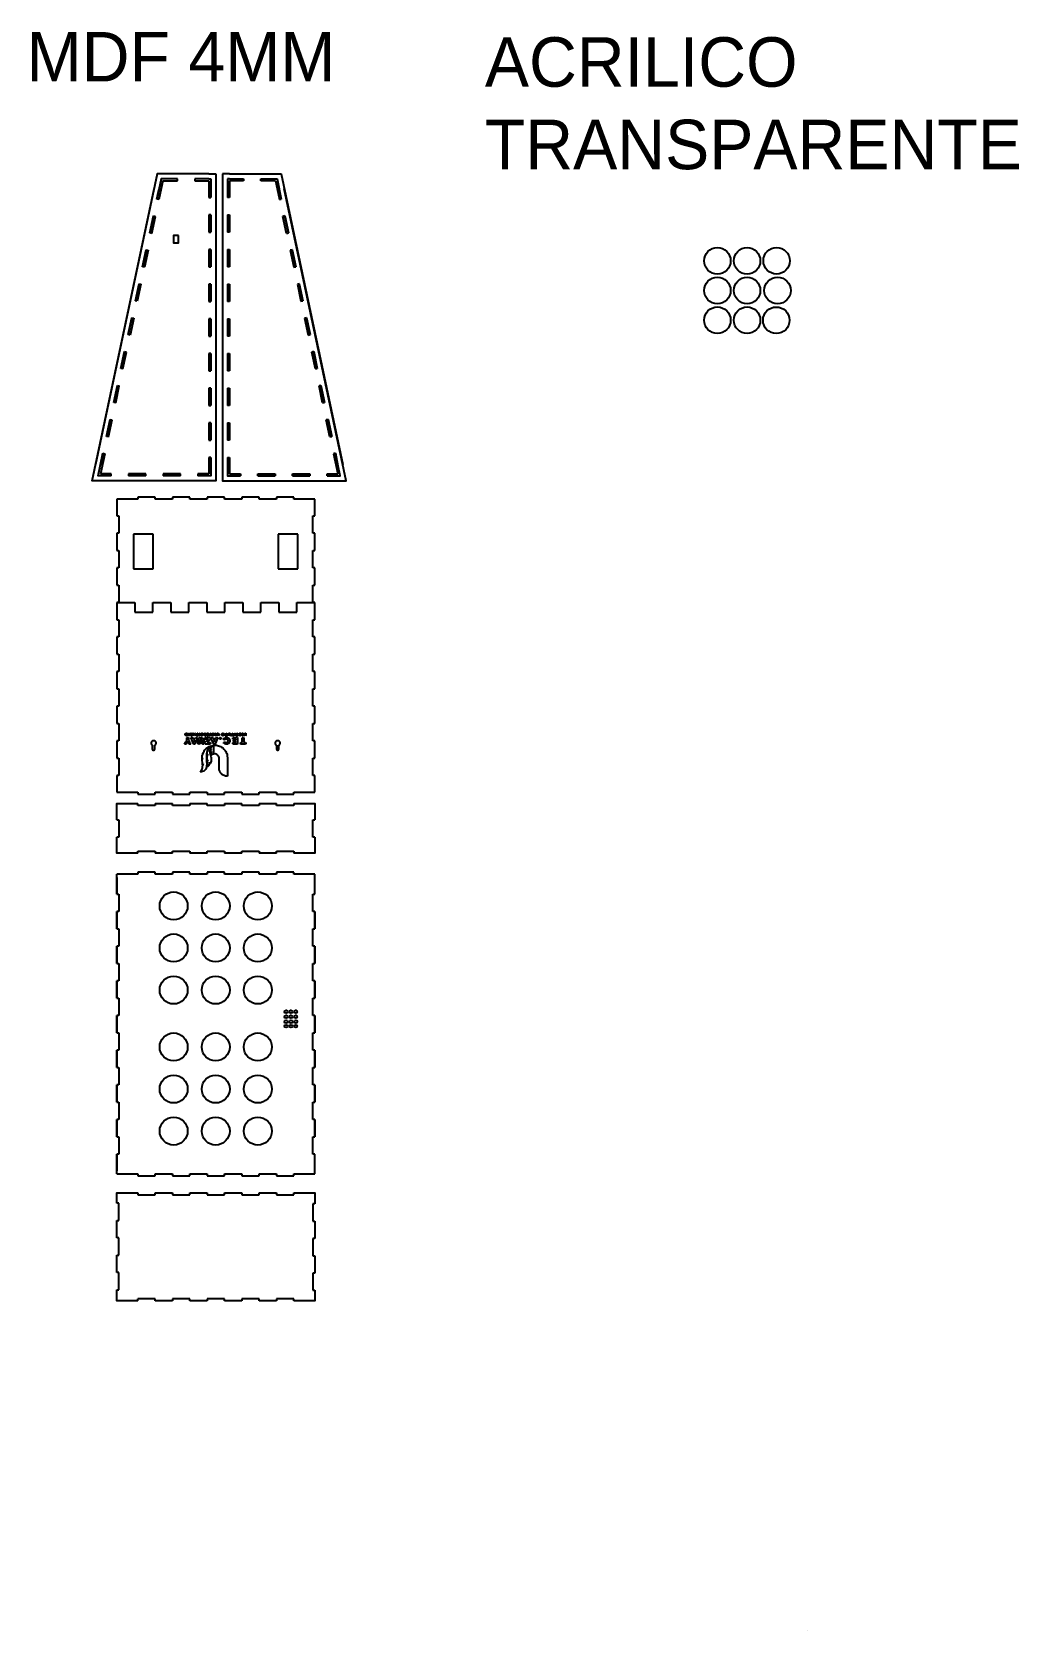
# Model space of a CAD drawing. Extents: x 457 to 2451, y -198 to 3030.
import ezdxf

# ---------------------------------------------------------------- set-up
doc = ezdxf.new("R2010")
doc.units = 0
doc.layers.get('0').update_dxf_attribs({"linetype": 'CONTINUOUS'})
for name, color, linetype in [('CIRCULO_CORTE_EN_ACRILICO_', 7, 'CONTINUOUS'), ('LAYER_1', 7, 'CONTINUOUS'), ('TABLERO_CORTE_EN_MDF_4MM_0', 7, 'CONTINUOUS'), ('TABLERO_CORTE_EN_MDF_4MM_V', 7, 'CONTINUOUS')]:
    doc.layers.add(name, color=color, linetype=linetype)

# ---------------------------------------------------------------- blocks, each defined once
blk = doc.blocks.new('*U53')
blk.add_text('MDF 4MM', height=100).set_placement((446.3, 2930.1))
blk = doc.blocks.new('*U55')
at = {"color": 152}
for s, p in [('ACRILICO', (1372.2, 2919.5)), ('TRANSPARENTE', (1372.2, 2752.9))]:
    blk.add_text(s, height=100, dxfattribs=at).set_placement(p)

msp = doc.modelspace()

# ---------------------------------------------------------------- linework, layer by layer
for p, q in [((721.7, 2729.3), (713.7, 2691.8)), ((721.7, 2729.3), (751, 2729.3)), ((721.7, 2729.3), (751, 2729.3)), ((751, 2729.3), (751, 2733.3)), ((786, 2733.3), (786, 2729.3)), ((786, 2729.3), (814.5, 2729.3)), ((786, 2729.3), (814.5, 2729.3)), ((814.5, 2743.3), (818.5, 2743.3)), ((814.5, 2733.3), (818.5, 2733.3)), ((814.5, 2729.3), (814.5, 2695.8)), ((818.5, 2743.3), (828.5, 2743.3)), ((852.3, 2743.3), (842.3, 2743.3)), ((842.3, 2743.3), (842.3, 2733.3)), ((842.3, 2743.3), (842.3, 2733.3)), ((856.3, 2743.3), (852.3, 2743.3)), ((856.3, 2733.3), (852.3, 2733.3)), ((856.3, 2729.3), (856.3, 2695.8)), ((884.8, 2729.3), (856.3, 2729.3)), ((884.8, 2733.3), (884.8, 2729.3)), ((919.8, 2729.3), (919.8, 2733.3)), ((949.1, 2729.3), (919.8, 2729.3)), ((949.1, 2729.3), (957, 2691.8)), ((814.5, 2695.8), (818.5, 2695.8)), ((856.3, 2695.8), (852.3, 2695.8)), ((699.2, 2623.3), (706.5, 2657.5)), ((814.5, 2660.8), (814.5, 2625.8)), ((818.5, 2660.8), (814.5, 2660.8)), ((852.3, 2660.8), (856.3, 2660.8)), ((856.3, 2660.8), (856.3, 2625.8)), ((971.6, 2623.3), (964.3, 2657.5)), ((814.5, 2625.8), (818.5, 2625.8)), ((856.3, 2625.8), (852.3, 2625.8)), ((691.9, 2589.1), (684.6, 2554.8)), ((818.5, 2590.8), (814.5, 2590.8)), ((814.5, 2590.8), (814.5, 2555.8)), ((852.3, 2590.8), (856.3, 2590.8)), ((856.3, 2590.8), (856.3, 2555.8)), ((978.9, 2589.1), (986.1, 2554.8)), ((814.5, 2555.8), (818.5, 2555.8)), ((856.3, 2555.8), (852.3, 2555.8)), ((677.4, 2520.6), (670.1, 2486.4)), ((818.5, 2520.8), (814.5, 2520.8)), ((814.5, 2520.8), (814.5, 2485.8)), ((852.3, 2520.8), (856.3, 2520.8)), ((856.3, 2520.8), (856.3, 2485.8)), ((993.4, 2520.6), (1000.7, 2486.4)), ((814.5, 2485.8), (818.5, 2485.8)), ((856.3, 2485.8), (852.3, 2485.8)), ((662.8, 2452.1), (655.5, 2417.9)), ((818.5, 2450.8), (814.5, 2450.8)), ((814.5, 2450.8), (814.5, 2415.8)), ((852.3, 2450.8), (856.3, 2450.8)), ((856.3, 2450.8), (856.3, 2415.8)), ((1008, 2452.1), (1015.3, 2417.9)), ((814.5, 2415.8), (818.5, 2415.8)), ((856.3, 2415.8), (852.3, 2415.8)), ((641, 2349.4), (648.3, 2383.6)), ((818.5, 2380.8), (814.5, 2380.8)), ((814.5, 2380.8), (814.5, 2345.8)), ((852.3, 2380.8), (856.3, 2380.8)), ((856.3, 2380.8), (856.3, 2345.8)), ((1029.8, 2349.4), (1022.5, 2383.6)), ((814.5, 2345.8), (818.5, 2345.8)), ((856.3, 2345.8), (852.3, 2345.8)), ((626.4, 2280.9), (633.7, 2315.2)), ((818.5, 2310.8), (814.5, 2310.8)), ((814.5, 2310.8), (814.5, 2275.8)), ((852.3, 2310.8), (856.3, 2310.8)), ((856.3, 2310.8), (856.3, 2275.8)), ((1044.4, 2280.9), (1037.1, 2315.2)), ((814.5, 2275.8), (818.5, 2275.8)), ((856.3, 2275.8), (852.3, 2275.8)), ((611.9, 2212.5), (619.1, 2246.7)), ((818.5, 2240.8), (814.5, 2240.8)), ((814.5, 2240.8), (814.5, 2205.8)), ((852.3, 2240.8), (856.3, 2240.8)), ((856.3, 2240.8), (856.3, 2205.8)), ((1058.9, 2212.5), (1051.6, 2246.7)), ((814.5, 2205.8), (818.5, 2205.8)), ((856.3, 2205.8), (852.3, 2205.8)), ((604.6, 2178.2), (595.9, 2137.3)), ((818.5, 2170.8), (814.5, 2170.8)), ((814.5, 2170.8), (814.5, 2137.3)), ((852.3, 2170.8), (856.3, 2170.8)), ((856.3, 2170.8), (856.3, 2137.3)), ((1066.2, 2178.2), (1074.9, 2137.3)), ((617.3, 2137.3), (595.9, 2137.3)), ((617.3, 2133.3), (617.3, 2137.3)), ((652.3, 2137.3), (652.3, 2133.3)), ((687.3, 2137.3), (652.3, 2137.3)), ((687.3, 2133.3), (687.3, 2137.3)), ((722.3, 2137.3), (722.3, 2133.3)), ((757.3, 2137.3), (722.3, 2137.3)), ((757.3, 2133.3), (757.3, 2137.3)), ((792.3, 2137.3), (792.3, 2133.3)), ((814.5, 2137.3), (792.3, 2137.3)), ((856.3, 2137.3), (878.5, 2137.3)), ((878.5, 2137.3), (878.5, 2133.3)), ((913.5, 2133.3), (913.5, 2137.3)), ((913.5, 2137.3), (948.5, 2137.3)), ((948.5, 2137.3), (948.5, 2133.3)), ((983.5, 2133.3), (983.5, 2137.3)), ((983.5, 2137.3), (1018.5, 2137.3)), ((1018.5, 2137.3), (1018.5, 2133.3)), ((1053.5, 2133.3), (1053.5, 2137.3)), ((1053.5, 2137.3), (1074.9, 2137.3)), ((628.5, 2086.5), (628.5, 2053)), ((632.5, 2086.5), (628.5, 2086.5)), ((671, 2086.5), (632.5, 2086.5)), ((706, 2090.5), (671, 2090.5)), ((671, 2090.5), (671, 2086.5)), ((706, 2086.5), (706, 2090.5)), ((741, 2086.5), (706, 2086.5)), ((776, 2090.5), (741, 2090.5)), ((741, 2090.5), (741, 2086.5)), ((776, 2086.5), (776, 2090.5)), ((811, 2086.5), (776, 2086.5)), ((846, 2090.5), (811, 2090.5)), ((811, 2090.5), (811, 2086.5)), ((846, 2086.5), (846, 2090.5)), ((881, 2086.5), (846, 2086.5)), ((916, 2090.5), (881, 2090.5)), ((881, 2090.5), (881, 2086.5)), ((916, 2086.5), (916, 2090.5)), ((951, 2086.5), (916, 2086.5)), ((986, 2090.5), (951, 2090.5)), ((951, 2090.5), (951, 2086.5)), ((986, 2086.5), (986, 2090.5)), ((1024.5, 2086.5), (986, 2086.5)), ((1028.5, 2086.5), (1024.5, 2086.5)), ((1028.5, 2053), (1028.5, 2086.5)), ((628.5, 2053), (632.5, 2053)), ((632.5, 2053), (632.5, 2018)), ((1024.5, 2018), (1024.5, 2053)), ((1024.5, 2053), (1028.5, 2053)), ((632.5, 2018), (628.5, 2018)), ((628.5, 2018), (628.5, 1983)), ((702.4, 2016), (662.4, 2016)), ((662.4, 2016), (662.4, 1946)), ((702.4, 1946), (702.4, 2016)), ((994.6, 2016), (954.6, 2016)), ((954.6, 2016), (954.6, 1946)), ((994.6, 1946), (994.6, 2016)), ((1028.5, 2018), (1024.5, 2018)), ((1028.5, 1983), (1028.5, 2018)), ((628.5, 1983), (632.5, 1983)), ((632.5, 1983), (632.5, 1948)), ((1024.5, 1948), (1024.5, 1983)), ((1024.5, 1983), (1028.5, 1983)), ((632.5, 1948), (628.5, 1948)), ((628.5, 1948), (628.5, 1913)), ((662.4, 1946), (702.4, 1946)), ((954.6, 1946), (994.6, 1946)), ((1028.5, 1948), (1024.5, 1948)), ((1028.5, 1913), (1028.5, 1948)), ((628.5, 1913), (632.5, 1913)), ((632.5, 1913), (632.5, 1878)), ((1024.5, 1878), (1024.5, 1913)), ((1024.5, 1913), (1028.5, 1913)), ((632.5, 1878), (628.5, 1878)), ((628.5, 1878), (628.5, 1843)), ((1028.5, 1878), (1024.5, 1878)), ((1028.5, 1843), (1028.5, 1878)), ((628.5, 1843), (632.5, 1843)), ((632.5, 1843), (632.5, 1808)), ((1024.5, 1808), (1024.5, 1843)), ((1024.5, 1843), (1028.5, 1843)), ((632.5, 1808), (628.5, 1808)), ((628.5, 1808), (628.5, 1773)), ((1028.5, 1808), (1024.5, 1808)), ((1028.5, 1773), (1028.5, 1808)), ((628.5, 1773), (632.5, 1773)), ((632.5, 1773), (632.5, 1738)), ((1024.5, 1738), (1024.5, 1773)), ((1024.5, 1773), (1028.5, 1773)), ((632.5, 1738), (628.5, 1738)), ((628.5, 1738), (628.5, 1703)), ((1028.5, 1738), (1024.5, 1738)), ((1028.5, 1703), (1028.5, 1738)), ((628.5, 1703), (632.5, 1703)), ((632.5, 1703), (632.5, 1668)), ((1024.5, 1668), (1024.5, 1703)), ((1024.5, 1703), (1028.5, 1703)), ((632.5, 1668), (628.5, 1668)), ((628.5, 1668), (628.5, 1633)), ((1028.5, 1668), (1024.5, 1668)), ((1028.5, 1633), (1028.5, 1668)), ((628.5, 1633), (632.5, 1633)), ((632.5, 1633), (632.5, 1598)), ((1024.5, 1598), (1024.5, 1633)), ((1024.5, 1633), (1028.5, 1633)), ((632.5, 1598), (628.5, 1598)), ((628.5, 1598), (628.5, 1563)), ((1028.5, 1598), (1024.5, 1598)), ((1028.5, 1563), (1028.5, 1598)), ((628.5, 1563), (632.5, 1563)), ((632.5, 1563), (632.5, 1528)), ((1024.5, 1528), (1024.5, 1563)), ((1024.5, 1563), (1028.5, 1563)), ((632.5, 1528), (628.5, 1528)), ((628.5, 1528), (628.5, 1494.5)), ((1028.5, 1528), (1024.5, 1528)), ((1028.5, 1494.5), (1028.5, 1528)), ((628.5, 1494.5), (632.5, 1494.5)), ((632.5, 1494.5), (671, 1494.5)), ((671, 1494.5), (671, 1490.5)), ((671, 1490.5), (706, 1490.5)), ((706, 1490.5), (706, 1494.5)), ((706, 1494.5), (741, 1494.5)), ((741, 1494.5), (741, 1490.5)), ((741, 1490.5), (776, 1490.5)), ((776, 1490.5), (776, 1494.5)), ((776, 1494.5), (811, 1494.5)), ((811, 1494.5), (811, 1490.5)), ((811, 1490.5), (846, 1490.5)), ((846, 1490.5), (846, 1494.5)), ((846, 1494.5), (881, 1494.5)), ((881, 1494.5), (881, 1490.5)), ((881, 1490.5), (916, 1490.5)), ((916, 1490.5), (916, 1494.5)), ((916, 1494.5), (951, 1494.5)), ((951, 1494.5), (951, 1490.5)), ((951, 1490.5), (986, 1490.5)), ((986, 1490.5), (986, 1494.5)), ((986, 1494.5), (1024.5, 1494.5)), ((1024.5, 1494.5), (1028.5, 1494.5)), ((671, 1467.4), (671, 1471.4)), ((706, 1467.4), (671, 1467.4)), ((706, 1471.4), (706, 1467.4)), ((741, 1467.4), (741, 1471.4)), ((776, 1467.4), (741, 1467.4)), ((776, 1471.4), (776, 1467.4)), ((811, 1467.4), (811, 1471.4)), ((846, 1467.4), (811, 1467.4)), ((846, 1471.4), (846, 1467.4)), ((881, 1467.4), (881, 1471.4)), ((916, 1467.4), (881, 1467.4)), ((916, 1471.4), (916, 1467.4)), ((951, 1467.4), (951, 1471.4)), ((986, 1467.4), (951, 1467.4)), ((986, 1471.4), (986, 1467.4)), ((628.5, 1438.9), (632.5, 1438.9)), ((632.5, 1438.9), (632.5, 1403.9)), ((1024.5, 1403.9), (1024.5, 1438.9)), ((1024.5, 1438.9), (1028.5, 1438.9)), ((632.5, 1403.9), (628.5, 1403.9)), ((1028.5, 1403.9), (1024.5, 1403.9)), ((671, 1371.4), (671, 1375.4)), ((671, 1375.4), (706, 1375.4)), ((706, 1375.4), (706, 1371.4)), ((741, 1371.4), (741, 1375.4)), ((741, 1375.4), (776, 1375.4)), ((776, 1375.4), (776, 1371.4)), ((811, 1371.4), (811, 1375.4)), ((811, 1375.4), (846, 1375.4)), ((846, 1375.4), (846, 1371.4)), ((881, 1371.4), (881, 1375.4)), ((881, 1375.4), (916, 1375.4)), ((916, 1375.4), (916, 1371.4)), ((951, 1371.4), (951, 1375.4)), ((951, 1375.4), (986, 1375.4)), ((986, 1375.4), (986, 1371.4)), ((632.5, 1328.7), (628.5, 1328.7)), ((628.5, 1288.5), (628.5, 1328.7)), ((671, 1328.7), (632.5, 1328.7)), ((706, 1332.7), (671, 1332.7)), ((671, 1332.7), (671, 1328.7)), ((706, 1328.7), (706, 1332.7)), ((741, 1328.7), (706, 1328.7)), ((776, 1332.7), (741, 1332.7)), ((741, 1332.7), (741, 1328.7)), ((776, 1328.7), (776, 1332.7)), ((811, 1328.7), (776, 1328.7)), ((846, 1332.7), (811, 1332.7)), ((811, 1332.7), (811, 1328.7)), ((846, 1328.7), (846, 1332.7)), ((881, 1328.7), (846, 1328.7)), ((916, 1332.7), (881, 1332.7)), ((881, 1332.7), (881, 1328.7)), ((916, 1328.7), (916, 1332.7)), ((951, 1328.7), (916, 1328.7)), ((986, 1332.7), (951, 1332.7)), ((951, 1332.7), (951, 1328.7)), ((986, 1328.7), (986, 1332.7)), ((1024.5, 1328.7), (986, 1328.7)), ((1028.5, 1328.7), (1024.5, 1328.7)), ((1028.5, 1288.5), (1028.5, 1328.7)), ((628.5, 1322), (628.5, 1288.5)), ((1028.5, 1288.5), (1028.5, 1322)), ((1028.5, 1288.5), (1028.5, 1322)), ((628.5, 1288.5), (632.5, 1288.5)), ((632.5, 1288.5), (632.5, 1253.5)), ((1024.5, 1253.5), (1024.5, 1288.5)), ((1024.5, 1288.5), (1028.5, 1288.5)), ((1024.5, 1253.5), (1024.5, 1288.5)), ((1024.5, 1288.5), (1028.5, 1288.5)), ((632.5, 1253.5), (628.5, 1253.5)), ((628.5, 1253.5), (628.5, 1218.5)), ((628.5, 1253.5), (628.5, 1218.5)), ((628.5, 1218.5), (628.5, 1253.5)), ((1028.5, 1253.5), (1024.5, 1253.5)), ((1028.5, 1253.5), (1024.5, 1253.5)), ((1028.5, 1218.5), (1028.5, 1253.5)), ((1028.5, 1218.5), (1028.5, 1253.5)), ((1028.5, 1253.5), (1028.5, 1218.5)), ((1028.5, 1218.5), (1028.5, 1253.5)), ((628.5, 1218.5), (632.5, 1218.5)), ((632.5, 1218.5), (632.5, 1183.5)), ((1024.5, 1183.5), (1024.5, 1218.5)), ((1024.5, 1218.5), (1028.5, 1218.5)), ((1024.5, 1183.5), (1024.5, 1218.5)), ((1024.5, 1218.5), (1028.5, 1218.5)), ((632.5, 1183.5), (628.5, 1183.5)), ((628.5, 1183.5), (628.5, 1148.5)), ((628.5, 1183.5), (628.5, 1148.5)), ((628.5, 1148.5), (628.5, 1183.5)), ((1028.5, 1183.5), (1024.5, 1183.5)), ((1028.5, 1183.5), (1024.5, 1183.5)), ((1028.5, 1148.5), (1028.5, 1183.5)), ((1028.5, 1148.5), (1028.5, 1183.5)), ((1028.5, 1183.5), (1028.5, 1148.5)), ((1028.5, 1148.5), (1028.5, 1183.5)), ((628.5, 1148.5), (632.5, 1148.5)), ((632.5, 1148.5), (632.5, 1113.5)), ((1024.5, 1113.5), (1024.5, 1148.5)), ((1024.5, 1148.5), (1028.5, 1148.5)), ((1024.5, 1113.5), (1024.5, 1148.5)), ((1024.5, 1148.5), (1028.5, 1148.5)), ((632.5, 1113.5), (628.5, 1113.5)), ((628.5, 1113.5), (628.5, 1078.5)), ((628.5, 1113.5), (628.5, 1078.5)), ((628.5, 1078.5), (628.5, 1113.5)), ((1028.5, 1113.5), (1024.5, 1113.5)), ((1028.5, 1113.5), (1024.5, 1113.5)), ((1028.5, 1078.5), (1028.5, 1113.5)), ((1028.5, 1078.5), (1028.5, 1113.5)), ((1028.5, 1113.5), (1028.5, 1078.5)), ((1028.5, 1078.5), (1028.5, 1113.5)), ((628.5, 1078.5), (632.5, 1078.5)), ((632.5, 1078.5), (632.5, 1043.5)), ((1024.5, 1043.5), (1024.5, 1078.5)), ((1024.5, 1078.5), (1028.5, 1078.5)), ((1024.5, 1043.5), (1024.5, 1078.5)), ((1024.5, 1078.5), (1028.5, 1078.5)), ((632.5, 1043.5), (628.5, 1043.5)), ((628.5, 1043.5), (628.5, 1008.5)), ((628.5, 1043.5), (628.5, 1008.5)), ((628.5, 1008.5), (628.5, 1043.5)), ((1028.5, 1043.5), (1024.5, 1043.5)), ((1028.5, 1043.5), (1024.5, 1043.5)), ((1028.5, 1008.5), (1028.5, 1043.5)), ((1028.5, 1008.5), (1028.5, 1043.5)), ((1028.5, 1043.5), (1028.5, 1008.5)), ((1028.5, 1008.5), (1028.5, 1043.5)), ((628.5, 1008.5), (632.5, 1008.5)), ((632.5, 1008.5), (632.5, 973.5)), ((1024.5, 973.5), (1024.5, 1008.5)), ((1024.5, 1008.5), (1028.5, 1008.5)), ((1024.5, 973.5), (1024.5, 1008.5)), ((1024.5, 1008.5), (1028.5, 1008.5)), ((632.5, 973.5), (628.5, 973.5)), ((628.5, 973.5), (628.5, 938.5)), ((628.5, 973.5), (628.5, 938.5)), ((628.5, 938.5), (628.5, 973.5)), ((1028.5, 973.5), (1024.5, 973.5)), ((1028.5, 973.5), (1024.5, 973.5)), ((1028.5, 938.5), (1028.5, 973.5)), ((1028.5, 938.5), (1028.5, 973.5)), ((1028.5, 973.5), (1028.5, 938.5)), ((1028.5, 938.5), (1028.5, 973.5)), ((628.5, 938.5), (632.5, 938.5)), ((632.5, 938.5), (632.5, 903.5)), ((1024.5, 903.5), (1024.5, 938.5)), ((1024.5, 938.5), (1028.5, 938.5)), ((1024.5, 903.5), (1024.5, 938.5)), ((1024.5, 938.5), (1028.5, 938.5)), ((632.5, 903.5), (628.5, 903.5)), ((628.5, 903.5), (628.5, 868.5)), ((628.5, 903.5), (628.5, 868.5)), ((628.5, 868.5), (628.5, 903.5)), ((1028.5, 903.5), (1024.5, 903.5)), ((1028.5, 903.5), (1024.5, 903.5)), ((1028.5, 868.5), (1028.5, 903.5)), ((1028.5, 868.5), (1028.5, 903.5)), ((1028.5, 903.5), (1028.5, 868.5)), ((1028.5, 868.5), (1028.5, 903.5)), ((628.5, 868.5), (632.5, 868.5)), ((632.5, 868.5), (632.5, 833.5)), ((1024.5, 833.5), (1024.5, 868.5)), ((1024.5, 868.5), (1028.5, 868.5)), ((1024.5, 833.5), (1024.5, 868.5)), ((1024.5, 868.5), (1028.5, 868.5)), ((632.5, 833.5), (628.5, 833.5)), ((628.5, 833.5), (628.5, 798.5)), ((628.5, 833.5), (628.5, 798.5)), ((628.5, 798.5), (628.5, 833.5)), ((1028.5, 833.5), (1024.5, 833.5)), ((1028.5, 833.5), (1024.5, 833.5)), ((1028.5, 798.5), (1028.5, 833.5)), ((1028.5, 798.5), (1028.5, 833.5)), ((1028.5, 833.5), (1028.5, 798.5)), ((1028.5, 798.5), (1028.5, 833.5)), ((628.5, 798.5), (632.5, 798.5)), ((632.5, 798.5), (632.5, 763.5)), ((1024.5, 763.5), (1024.5, 798.5)), ((1024.5, 798.5), (1028.5, 798.5)), ((1024.5, 763.5), (1024.5, 798.5)), ((1024.5, 798.5), (1028.5, 798.5)), ((632.5, 763.5), (628.5, 763.5)), ((628.5, 763.5), (628.5, 730)), ((628.5, 723.4), (628.5, 763.5)), ((1028.5, 763.5), (1024.5, 763.5)), ((1028.5, 763.5), (1024.5, 763.5)), ((1028.5, 730), (1028.5, 763.5)), ((1028.5, 723.4), (1028.5, 763.5)), ((628.5, 723.4), (632.5, 723.4)), ((632.5, 723.4), (671, 723.4)), ((671, 723.4), (671, 719.4)), ((671, 719.4), (706, 719.4)), ((706, 719.4), (706, 723.4)), ((706, 723.4), (741, 723.4)), ((741, 723.4), (741, 719.4)), ((741, 719.4), (776, 719.4)), ((776, 719.4), (776, 723.4)), ((776, 723.4), (811, 723.4)), ((811, 723.4), (811, 719.4)), ((811, 719.4), (846, 719.4)), ((846, 719.4), (846, 723.4)), ((846, 723.4), (881, 723.4)), ((881, 723.4), (881, 719.4)), ((881, 719.4), (916, 719.4)), ((916, 719.4), (916, 723.4)), ((916, 723.4), (951, 723.4)), ((951, 723.4), (951, 719.4)), ((951, 719.4), (986, 719.4)), ((986, 719.4), (986, 723.4)), ((986, 723.4), (1024.5, 723.4)), ((1024.5, 723.4), (1028.5, 723.4)), ((671, 685.5), (671, 681.5)), ((671, 681.5), (706, 681.5)), ((706, 681.5), (706, 685.5)), ((741, 685.5), (741, 681.5)), ((741, 681.5), (776, 681.5)), ((776, 681.5), (776, 685.5)), ((811, 685.5), (811, 681.5)), ((811, 681.5), (846, 681.5)), ((846, 681.5), (846, 685.5)), ((881, 685.5), (881, 681.5)), ((881, 681.5), (916, 681.5)), ((916, 681.5), (916, 685.5)), ((951, 685.5), (951, 681.5)), ((951, 681.5), (986, 681.5)), ((986, 681.5), (986, 685.5)), ((632.5, 664.1), (628.5, 664.1)), ((632.5, 662.9), (632.5, 664.1)), ((632.5, 629.1), (632.5, 664.1)), ((1028.5, 663.3), (1024.5, 663.3)), ((1024.5, 663.3), (1024.5, 628.3)), ((628.5, 629.1), (632.5, 629.1)), ((1024.5, 628.3), (1028.5, 628.3)), ((632.5, 594.1), (628.5, 594.1)), ((632.5, 559.1), (632.5, 594.1)), ((1028.5, 593.3), (1024.5, 593.3)), ((1024.5, 593.3), (1024.5, 558.3)), ((628.5, 559.1), (632.5, 559.1)), ((1024.5, 558.3), (1028.5, 558.3)), ((632.5, 524.1), (628.5, 524.1)), ((632.5, 489.1), (632.5, 524.1)), ((1028.5, 523.3), (1024.5, 523.3)), ((1024.5, 523.3), (1024.5, 488.3)), ((628.5, 489.1), (632.5, 489.1)), ((1024.5, 489.5), (1024.5, 488.3)), ((1024.5, 488.3), (1028.5, 488.3)), ((706, 470.9), (671, 470.9)), ((671, 466.9), (671, 470.9)), ((706, 466.9), (706, 470.9)), ((776, 470.9), (741, 470.9)), ((741, 470.9), (741, 466.9)), ((776, 466.9), (776, 470.9)), ((846, 470.9), (811, 470.9)), ((811, 470.9), (811, 466.9)), ((846, 466.9), (846, 470.9)), ((916, 470.9), (881, 470.9)), ((881, 470.9), (881, 466.9)), ((916, 466.9), (916, 470.9)), ((986, 470.9), (951, 470.9)), ((951, 470.9), (951, 466.9)), ((986, 466.9), (986, 470.9))]:
    msp.add_line(p, q)
for points in [[(828.5, 2743.3), (828.5, 2695.8), (828.5, 2660.8), (828.5, 2123.3), (792.3, 2123.3), (578.6, 2123.3), (704, 2713.3)], [(814.5, 2743.3), (786, 2743.3), (751, 2743.3), (710.4, 2743.3), (585.6, 2156.1)], [(751, 2733.3), (718.5, 2733.3), (709.8, 2692.6)], [(814.5, 2733.3), (786, 2733.3)], [(818.5, 2733.3), (818.5, 2695.8)], [(842.3, 2733.3), (842.3, 2695.8), (842.3, 2660.8), (842.3, 2123.3), (878.5, 2123.3), (1092.2, 2123.3), (966.8, 2713.3)], [(852.3, 2733.3), (852.3, 2695.8)], [(856.3, 2743.3), (884.8, 2743.3), (919.8, 2743.3), (960.4, 2743.3), (1085.2, 2156.1)], [(856.3, 2733.3), (884.8, 2733.3)], [(919.8, 2733.3), (952.3, 2733.3), (960.9, 2692.6)], [(709.8, 2692.6), (713.8, 2711.2)], [(713.7, 2691.8), (709.8, 2692.6)], [(960.9, 2692.6), (957, 2711.2)], [(957, 2691.8), (960.9, 2692.6)], [(695.3, 2624.1), (702.6, 2658.4)], [(702.6, 2658.4), (695.3, 2624.1)], [(702.6, 2658.4), (706.5, 2657.5)], [(818.5, 2660.8), (818.5, 2625.8)], [(852.3, 2660.8), (852.3, 2625.8)], [(968.2, 2658.4), (964.3, 2657.5)], [(975.5, 2624.1), (968.2, 2658.4)], [(968.2, 2658.4), (975.5, 2624.1)], [(699.2, 2623.3), (695.3, 2624.1)], [(971.6, 2623.3), (975.5, 2624.1)], [(680.7, 2555.7), (688, 2589.9)], [(688, 2589.9), (680.7, 2555.7)], [(688, 2589.9), (691.9, 2589.1)], [(818.5, 2590.8), (818.5, 2555.8)], [(852.3, 2590.8), (852.3, 2555.8)], [(982.8, 2589.9), (978.9, 2589.1)], [(990.1, 2555.7), (982.8, 2589.9)], [(982.8, 2589.9), (990.1, 2555.7)], [(684.6, 2554.8), (680.7, 2555.7)], [(986.1, 2554.8), (990.1, 2555.7)], [(666.2, 2487.2), (673.5, 2521.4)], [(673.5, 2521.4), (666.2, 2487.2)], [(673.5, 2521.4), (677.4, 2520.6)], [(818.5, 2520.8), (818.5, 2485.8)], [(852.3, 2520.8), (852.3, 2485.8)], [(997.3, 2521.4), (993.4, 2520.6)], [(1004.6, 2487.2), (997.3, 2521.4)], [(997.3, 2521.4), (1004.6, 2487.2)], [(670.1, 2486.4), (666.2, 2487.2)], [(1000.7, 2486.4), (1004.6, 2487.2)], [(651.6, 2418.7), (658.9, 2452.9)], [(658.9, 2452.9), (651.6, 2418.7)], [(658.9, 2452.9), (662.8, 2452.1)], [(818.5, 2450.8), (818.5, 2415.8)], [(852.3, 2450.8), (852.3, 2415.8)], [(1011.9, 2452.9), (1008, 2452.1)], [(1019.2, 2418.7), (1011.9, 2452.9)], [(1011.9, 2452.9), (1019.2, 2418.7)], [(655.5, 2417.9), (651.6, 2418.7)], [(1015.3, 2417.9), (1019.2, 2418.7)], [(637.1, 2350.2), (644.3, 2384.5)], [(644.3, 2384.5), (637.1, 2350.2)], [(644.3, 2384.5), (648.3, 2383.6)], [(818.5, 2380.8), (818.5, 2345.8)], [(852.3, 2380.8), (852.3, 2345.8)], [(1026.4, 2384.5), (1022.5, 2383.6)], [(1033.7, 2350.2), (1026.4, 2384.5)], [(1026.4, 2384.5), (1033.7, 2350.2)], [(641, 2349.4), (637.1, 2350.2)], [(1029.8, 2349.4), (1033.7, 2350.2)], [(622.5, 2281.8), (629.8, 2316)], [(629.8, 2316), (622.5, 2281.8)], [(629.8, 2316), (633.7, 2315.2)], [(818.5, 2310.8), (818.5, 2275.8)], [(852.3, 2310.8), (852.3, 2275.8)], [(1041, 2316), (1037.1, 2315.2)], [(1048.3, 2281.8), (1041, 2316)], [(1041, 2316), (1048.3, 2281.8)], [(626.4, 2280.9), (622.5, 2281.8)], [(1044.4, 2280.9), (1048.3, 2281.8)], [(608, 2213.3), (615.2, 2247.5)], [(615.2, 2247.5), (608, 2213.3)], [(615.2, 2247.5), (619.1, 2246.7)], [(818.5, 2240.8), (818.5, 2205.8)], [(852.3, 2240.8), (852.3, 2205.8)], [(1055.5, 2247.5), (1051.6, 2246.7)], [(1055.5, 2247.5), (1062.8, 2213.3)], [(1062.8, 2213.3), (1055.5, 2247.5)], [(611.9, 2212.5), (608, 2213.3)], [(1058.9, 2212.5), (1062.8, 2213.3)], [(617.3, 2133.3), (591, 2133.3), (600.7, 2179.1)], [(600.7, 2179.1), (595.4, 2154)], [(600.7, 2179.1), (604.6, 2178.2)], [(818.5, 2170.8), (818.5, 2133.3), (792.3, 2133.3)], [(852.3, 2170.8), (852.3, 2133.3), (878.5, 2133.3)], [(1053.5, 2133.3), (1079.8, 2133.3), (1070.1, 2179.1)], [(1070.1, 2179.1), (1066.2, 2178.2)], [(1070.1, 2179.1), (1075.4, 2154)], [(687.3, 2133.3), (652.3, 2133.3)], [(757.3, 2133.3), (722.3, 2133.3)], [(913.5, 2133.3), (948.5, 2133.3)], [(983.5, 2133.3), (1018.5, 2133.3)], [(628.5, 1438.9), (628.5, 1471.4), (671, 1471.4)], [(706, 1471.4), (741, 1471.4)], [(776, 1471.4), (811, 1471.4)], [(846, 1471.4), (881, 1471.4)], [(916, 1471.4), (951, 1471.4)], [(986, 1471.4), (1028.5, 1471.4), (1028.5, 1438.9)], [(671, 1371.4), (628.5, 1371.4), (628.5, 1403.9)], [(1028.5, 1403.9), (1028.5, 1371.4), (986, 1371.4)], [(741, 1371.4), (706, 1371.4)], [(811, 1371.4), (776, 1371.4)], [(881, 1371.4), (846, 1371.4)], [(951, 1371.4), (916, 1371.4)], [(628.5, 664.1), (628.5, 685.5), (671, 685.5)], [(706, 685.5), (741, 685.5)], [(776, 685.5), (811, 685.5)], [(846, 685.5), (881, 685.5)], [(916, 685.5), (951, 685.5)], [(986, 685.5), (1028.5, 685.5), (1028.5, 663.3)], [(632.5, 629.1), (632.5, 662.9)], [(1024.5, 663.3), (1024.5, 628.3)], [(628.5, 594.1), (628.5, 629.1)], [(1028.5, 628.3), (1028.5, 593.3)], [(632.5, 559.1), (632.5, 594.1)], [(1024.5, 593.3), (1024.5, 558.3)], [(628.5, 524.1), (628.5, 559.1)], [(1028.5, 558.3), (1028.5, 523.3)], [(632.5, 489.1), (632.5, 524.1)], [(1024.5, 523.3), (1024.5, 489.5)], [(671, 466.9), (628.5, 466.9), (628.5, 489.1)], [(1028.5, 488.3), (1028.5, 466.9), (986, 466.9)], [(741, 466.9), (706, 466.9)], [(811, 466.9), (776, 466.9)], [(881, 466.9), (846, 466.9)], [(951, 466.9), (916, 466.9)]]:
    msp.add_lwpolyline(points)
msp.add_lwpolyline([(2024.6, -197.9), (2024.6, -197.9)], close=True)
for centre in [(743.5, 1264.9), (828.5, 1264.9), (913.5, 1264.9), (743.5, 1179.9), (828.5, 1179.9), (913.5, 1179.9), (743.5, 1094.9), (828.5, 1094.9), (913.5, 1094.9), (743.5, 979.9), (828.5, 979.9), (913.5, 979.9), (743.5, 894.9), (828.5, 894.9), (913.5, 894.9), (743.5, 809.9), (828.5, 809.9), (913.5, 809.9)]:
    msp.add_circle(centre, 28.2)
at = {"layer": 'CIRCULO_CORTE_EN_ACRILICO_', "color": 152}
for centre in [(1841.8, 2567.8), (1901.8, 2567.8), (1961.5, 2568), (1841.8, 2507.8), (1901.8, 2507.8), (1963.4, 2507.9), (1841.8, 2447.8), (1901.8, 2447.8), (1960.9, 2447.7)]:
    msp.add_circle(centre, 26.8, dxfattribs=at)
at = {"layer": 'LAYER_1', "color": 51}
for p, q in [((765.1, 1591.7), (767.6, 1595.4)), ((766.9, 1591.6), (765.1, 1591.7)), ((766.8, 1611.2), (766.9, 1612.1)), ((766.8, 1610.5), (766.8, 1611.2)), ((767.1, 1609.8), (766.8, 1610.5)), ((766.9, 1612.1), (767.5, 1613)), ((768.6, 1591.6), (766.9, 1591.6)), ((767.6, 1609.2), (767.1, 1609.8)), ((767.5, 1613), (768.4, 1613.6)), ((767.7, 1611.6), (767.6, 1610.9)), ((767.6, 1610.9), (767.8, 1610.2)), ((768.2, 1608.8), (767.6, 1609.2)), ((767.6, 1595.4), (770, 1598.9)), ((767.9, 1612.2), (767.7, 1611.6)), ((767.8, 1610.2), (768.2, 1609.6)), ((768.2, 1612.7), (767.9, 1612.2)), ((768.7, 1613), (768.2, 1612.7)), ((768.2, 1609.6), (768.8, 1609.3)), ((768.9, 1608.5), (768.2, 1608.8)), ((768.4, 1613.6), (769.5, 1613.8)), ((770.1, 1593.7), (768.6, 1591.6)), ((769.8, 1613.2), (768.7, 1613)), ((768.8, 1609.3), (769.4, 1609.2)), ((769.7, 1608.5), (768.9, 1608.5)), ((769.4, 1609.2), (770.1, 1609.3)), ((769.5, 1613.8), (770.7, 1613.6)), ((770.6, 1608.7), (769.7, 1608.5)), ((770.7, 1612.8), (769.8, 1613.2)), ((770, 1603.4), (770.2, 1604.4)), ((770, 1601.5), (770, 1603.4)), ((770, 1598.9), (770, 1601.5)), ((770.1, 1609.3), (770.7, 1609.6)), ((771.6, 1595.8), (770.1, 1593.7)), ((770.2, 1604.4), (770.4, 1604.6)), ((770.4, 1604.6), (770.7, 1604.7)), ((771.3, 1609.1), (770.6, 1608.7)), ((770.7, 1613.6), (771.4, 1613.2)), ((771.2, 1612), (770.7, 1612.8)), ((770.7, 1609.6), (771.1, 1610.1)), ((770.7, 1604.7), (771.6, 1604.7)), ((771.1, 1610.1), (771.3, 1610.9)), ((771.3, 1610.9), (771.2, 1612)), ((771.8, 1609.6), (771.3, 1609.1)), ((771.4, 1613.2), (771.8, 1612.6)), ((771.6, 1604.7), (772.9, 1604.7)), ((771.7, 1596), (771.6, 1595.8)), ((771.8, 1595.8), (771.7, 1596)), ((771.8, 1612.6), (772.1, 1611.9)), ((772.1, 1610.4), (771.8, 1609.6)), ((773.3, 1593.6), (771.8, 1595.8)), ((772.1, 1611.9), (772.2, 1611.1)), ((772.2, 1611.1), (772.1, 1610.4)), ((772.9, 1604.7), (773.1, 1604.4)), ((772.9, 1604.7), (772.9, 1604.7)), ((773.1, 1604.4), (773.3, 1604.2)), ((773.3, 1604.2), (773.3, 1601.6)), ((773.3, 1601.6), (773.3, 1599)), ((773.3, 1599), (775.8, 1595.3)), ((774.7, 1591.6), (773.3, 1593.6)), ((774.2, 1611.2), (774.2, 1613.8)), ((774.2, 1613.8), (775, 1613.8)), ((774.2, 1608.8), (774.2, 1611.2)), ((774.4, 1608.6), (774.2, 1608.8)), ((774.6, 1608.5), (774.4, 1608.6)), ((774.9, 1608.6), (774.6, 1608.5)), ((776.5, 1591.6), (774.7, 1591.6)), ((775, 1608.8), (774.9, 1608.6)), ((775, 1613.8), (775, 1611.2)), ((775, 1611.2), (775, 1608.8)), ((775.8, 1595.3), (778.3, 1591.7)), ((778.3, 1591.7), (776.5, 1591.6)), ((777, 1610.1), (777.2, 1610.6)), ((777, 1609.7), (777, 1610.1)), ((777.2, 1609.3), (777, 1609.7)), ((777.2, 1612.7), (777.3, 1613.4)), ((777.3, 1611.9), (777.2, 1612.7)), ((777.2, 1610.6), (777.6, 1611)), ((778.1, 1608.8), (777.2, 1609.3)), ((777.3, 1613.4), (777.5, 1613.7)), ((777.7, 1611.3), (777.3, 1611.9)), ((777.5, 1613.7), (777.7, 1613.8)), ((777.6, 1611), (777.8, 1611.2)), ((777.7, 1613.8), (778, 1613.6)), ((777.8, 1611.2), (777.7, 1611.3)), ((778, 1613.6), (778.1, 1612.8)), ((778.1, 1610.5), (778, 1610)), ((778, 1610), (778, 1609.7)), ((778, 1609.7), (778.2, 1609.4)), ((778.1, 1612.8), (778.1, 1612.1)), ((778.1, 1612.1), (778.3, 1611.8)), ((778.4, 1610.8), (778.1, 1610.5)), ((779.5, 1608.5), (778.1, 1608.8)), ((778.2, 1609.4), (779.2, 1609.2)), ((778.3, 1611.8), (778.6, 1611.6)), ((779.2, 1610.9), (778.4, 1610.8)), ((778.4, 1604.7), (780.1, 1604.8)), ((783.5, 1591.9), (778.4, 1604.7)), ((778.6, 1611.6), (779.2, 1611.6)), ((779.2, 1611.6), (779.8, 1611.5)), ((779.8, 1610.9), (779.2, 1610.9)), ((779.2, 1609.2), (779.8, 1609.2)), ((780.6, 1608.5), (779.5, 1608.5)), ((779.8, 1611.5), (779.8, 1613.8)), ((779.8, 1613.8), (780.6, 1613.8)), ((779.8, 1609.2), (779.8, 1610.9)), ((780.1, 1604.8), (781.9, 1604.8)), ((780.6, 1613.8), (780.6, 1611.1)), ((780.6, 1611.1), (780.6, 1608.5)), ((781.9, 1604.8), (782.2, 1603.8)), ((782.2, 1603.8), (782.6, 1602.8)), ((782.5, 1613.7), (783, 1613.8)), ((784.5, 1608.7), (782.5, 1613.7)), ((782.6, 1602.8), (785.1, 1602.8)), ((783, 1613.8), (783.4, 1613.7)), ((783.4, 1613.7), (783.7, 1613)), ((783.9, 1591.6), (783.5, 1591.9)), ((785.1, 1599.9), (783.6, 1599.9)), ((783.6, 1599.9), (783.7, 1599.7)), ((783.7, 1613), (784, 1612.2)), ((783.7, 1599.7), (784.3, 1598.2)), ((785.2, 1591.6), (783.9, 1591.6)), ((784, 1612.2), (786.2, 1612.2)), ((785.9, 1611.6), (784.3, 1611.6)), ((784.3, 1611.6), (784.3, 1611.4)), ((784.3, 1611.4), (785.1, 1609.5)), ((784.3, 1598.2), (784.9, 1596.3)), ((785, 1608.5), (784.5, 1608.7)), ((784.9, 1596.3), (785.1, 1595.7)), ((785.6, 1608.7), (785, 1608.5)), ((785.1, 1609.5), (785.8, 1611.4)), ((785.1, 1602.8), (787.7, 1602.8)), ((786.6, 1599.8), (785.1, 1599.9)), ((785.1, 1595.7), (785.3, 1596.2)), ((786.4, 1591.6), (785.2, 1591.6)), ((785.3, 1596.2), (786, 1598.3)), ((787.6, 1613.7), (785.6, 1608.7)), ((785.8, 1611.4), (785.9, 1611.6)), ((786, 1598.3), (786.6, 1599.8)), ((786.2, 1612.2), (786.5, 1613)), ((786.6, 1591.8), (786.4, 1591.6)), ((786.5, 1613), (786.8, 1613.8)), ((789.3, 1598.2), (786.6, 1591.8)), ((786.8, 1613.8), (787.2, 1613.8)), ((787.2, 1613.8), (787.6, 1613.7)), ((787.6, 1613.7), (787.6, 1613.7)), ((787.7, 1602.8), (787.8, 1603.1)), ((787.8, 1603.1), (788.2, 1604.1)), ((788.2, 1604.1), (788.4, 1604.7)), ((788.4, 1604.7), (790.1, 1604.7)), ((791.9, 1604.7), (789.3, 1598.2)), ((789.4, 1608.9), (789.5, 1609.2)), ((789.4, 1608.7), (789.4, 1608.9)), ((789.7, 1608.6), (789.4, 1608.7)), ((789.5, 1609.2), (790.4, 1609.3)), ((791.7, 1608.6), (789.7, 1608.6)), ((790.1, 1604.7), (791.9, 1604.7)), ((790.4, 1609.3), (791.2, 1609.3)), ((791.2, 1609.3), (791.2, 1613.8)), ((791.2, 1613.8), (792, 1613.8)), ((793.6, 1608.6), (791.7, 1608.6)), ((791.9, 1604.7), (791.9, 1604.7)), ((792, 1613.8), (792, 1609.3)), ((792, 1609.3), (792.9, 1609.3)), ((792.9, 1609.3), (793.7, 1609.2)), ((793, 1596), (793.1, 1600.2)), ((793, 1592.4), (793, 1596)), ((793.1, 1591.9), (793, 1592.4)), ((793.1, 1600.2), (793.3, 1601.2)), ((793.4, 1591.7), (793.1, 1591.9)), ((793.3, 1601.2), (793.6, 1602)), ((793.6, 1591.6), (793.4, 1591.7)), ((793.9, 1608.7), (793.6, 1608.6)), ((793.6, 1602), (794.3, 1603.2)), ((794.6, 1591.6), (793.6, 1591.6)), ((793.7, 1609.2), (793.9, 1608.9)), ((793.9, 1608.9), (793.9, 1608.7)), ((794.3, 1603.2), (795.3, 1604.1)), ((795.7, 1591.6), (794.6, 1591.6)), ((795.3, 1604.1), (796.6, 1604.7)), ((795.9, 1591.8), (795.7, 1591.6)), ((795.8, 1611.3), (795.8, 1613.8)), ((795.8, 1613.8), (796.6, 1613.8)), ((795.8, 1608.8), (795.8, 1611.3)), ((796, 1608.6), (795.8, 1608.8)), ((796.1, 1592), (795.9, 1591.8)), ((796.2, 1608.5), (796, 1608.6)), ((796.2, 1592.5), (796.1, 1592)), ((796.5, 1608.6), (796.2, 1608.5)), ((796.3, 1599.6), (796.2, 1595.9)), ((796.2, 1595.9), (796.2, 1592.5)), ((796.4, 1600.3), (796.3, 1599.6)), ((796.6, 1600.7), (796.4, 1600.3)), ((796.6, 1608.8), (796.5, 1608.6)), ((796.6, 1613.8), (796.6, 1611.2)), ((796.6, 1611.2), (796.6, 1608.8)), ((796.6, 1604.7), (798.1, 1605)), ((797, 1601.3), (796.6, 1600.7)), ((797.5, 1601.7), (797, 1601.3)), ((798.1, 1601.9), (797.5, 1601.7)), ((798.1, 1605), (799.4, 1605)), ((798.8, 1602), (798.1, 1601.9)), ((798.6, 1612), (798.7, 1612.8)), ((798.8, 1611.5), (798.6, 1612)), ((798.7, 1612.8), (799.1, 1613.3)), ((799.4, 1611.1), (798.8, 1611.5)), ((799.5, 1601.9), (798.8, 1602)), ((798.9, 1609.8), (799.1, 1610)), ((798.9, 1609.5), (798.9, 1609.8)), ((799.1, 1609.1), (798.9, 1609.5)), ((799.1, 1613.3), (800, 1613.7)), ((799.1, 1610), (799.4, 1610)), ((799.5, 1608.8), (799.1, 1609.1)), ((800.4, 1610.8), (799.4, 1611.1)), ((799.4, 1610), (799.7, 1609.7)), ((799.4, 1605), (801.2, 1604.6)), ((799.4, 1605), (799.4, 1605)), ((799.6, 1612.7), (799.5, 1612.3)), ((799.5, 1612.3), (799.5, 1612)), ((799.5, 1612), (799.8, 1611.8)), ((800.7, 1608.5), (799.5, 1608.8)), ((800.1, 1601.7), (799.5, 1601.9)), ((799.8, 1612.9), (799.6, 1612.7)), ((799.7, 1609.7), (800, 1609.5)), ((800.6, 1613.2), (799.8, 1612.9)), ((799.8, 1611.8), (801.1, 1611.4)), ((800, 1613.7), (801, 1613.8)), ((800, 1609.5), (800.3, 1609.3)), ((800.7, 1601.3), (800.1, 1601.7)), ((800.3, 1609.3), (801.1, 1609.2)), ((801.6, 1610.5), (800.4, 1610.8)), ((801.5, 1613), (800.6, 1613.2)), ((801.9, 1608.8), (800.7, 1608.5)), ((801, 1600.7), (800.7, 1601.3)), ((801, 1613.8), (801.9, 1613.7)), ((801.2, 1600.3), (801, 1600.7)), ((801.1, 1611.4), (802, 1611.1)), ((801.1, 1609.2), (801.8, 1609.6)), ((801.2, 1604.6), (802, 1604.3)), ((801.3, 1599.6), (801.2, 1600.3)), ((801.4, 1595.9), (801.3, 1599.6)), ((801.4, 1592.4), (801.4, 1595.9)), ((801.5, 1591.9), (801.4, 1592.4)), ((801.8, 1612.8), (801.5, 1613)), ((801.7, 1591.8), (801.5, 1591.9)), ((802, 1610.2), (801.6, 1610.5)), ((801.9, 1591.6), (801.7, 1591.8)), ((802.1, 1612.5), (801.8, 1612.8)), ((801.8, 1609.6), (802, 1609.8)), ((801.9, 1613.7), (802.6, 1613.1)), ((801.9, 1613.7), (801.9, 1613.7)), ((802.4, 1609.1), (801.9, 1608.8)), ((802.9, 1591.6), (801.9, 1591.6)), ((802, 1611.1), (802.6, 1610.7)), ((802, 1609.8), (802, 1610.2)), ((802, 1604.3), (802.7, 1603.8)), ((802.6, 1612.3), (802.1, 1612.5)), ((802.7, 1609.5), (802.4, 1609.1)), ((802.6, 1613.1), (803, 1612.5)), ((802.8, 1612.3), (802.6, 1612.3)), ((802.6, 1610.7), (802.9, 1610.2)), ((802.9, 1610.2), (802.7, 1609.5)), ((802.7, 1603.8), (803.3, 1603.1)), ((803, 1612.5), (802.8, 1612.3)), ((804.1, 1591.7), (802.9, 1591.6)), ((803.3, 1603.1), (803.8, 1602.4)), ((803.8, 1602.4), (804.5, 1600.6)), ((804.4, 1591.8), (804.1, 1591.7)), ((804.5, 1592.1), (804.4, 1591.8)), ((804.5, 1600.6), (804.6, 1596.2)), ((804.6, 1592.3), (804.5, 1592.1)), ((804.6, 1596.2), (804.6, 1592.3)), ((804.9, 1610.4), (805.3, 1611)), ((804.9, 1609.8), (804.9, 1610.4)), ((805.1, 1609.2), (804.9, 1609.8)), ((805, 1613.6), (805.1, 1613.7)), ((805, 1612.7), (805, 1613.6)), ((805.1, 1611.7), (805, 1612.7)), ((805.1, 1613.7), (805.4, 1613.8)), ((805.4, 1611.3), (805.1, 1611.7)), ((805.5, 1608.8), (805.1, 1609.2)), ((805.3, 1611), (805.6, 1611.2)), ((805.4, 1613.8), (805.7, 1613.7)), ((805.6, 1611.2), (805.4, 1611.3)), ((806.3, 1608.6), (805.5, 1608.8)), ((805.7, 1613.7), (805.8, 1612.8)), ((805.8, 1610.5), (805.7, 1610.1)), ((805.7, 1610.1), (805.8, 1609.7)), ((805.8, 1612.8), (805.9, 1612.2)), ((806.2, 1610.8), (805.8, 1610.5)), ((805.8, 1609.7), (806, 1609.4)), ((805.9, 1612.2), (806, 1611.8)), ((806, 1611.8), (806.3, 1611.6)), ((806, 1609.4), (806.9, 1609.2)), ((807.5, 1610.9), (806.2, 1610.8)), ((806.3, 1611.6), (806.9, 1611.6)), ((807.5, 1608.5), (806.3, 1608.6)), ((806.8, 1594.6), (809.5, 1597.6)), ((806.8, 1593.4), (806.8, 1594.6)), ((806.9, 1592.1), (806.8, 1593.4)), ((806.9, 1611.6), (807.5, 1611.5)), ((806.9, 1609.2), (807.5, 1609.2)), ((806.9, 1604.3), (807, 1604.5)), ((806.9, 1603.3), (806.9, 1604.3)), ((806.9, 1602.3), (806.9, 1603.3)), ((807.3, 1601.9), (806.9, 1602.3)), ((807.3, 1591.7), (806.9, 1592.1)), ((807, 1604.5), (807.2, 1604.7)), ((807.2, 1604.7), (807.8, 1604.8)), ((807.4, 1601.8), (807.3, 1601.9)), ((807.4, 1591.6), (807.3, 1591.7)), ((813.5, 1601.8), (807.4, 1601.8)), ((812.3, 1591.6), (807.4, 1591.6)), ((807.5, 1611.5), (807.5, 1613.8)), ((807.5, 1613.8), (808.4, 1613.8)), ((807.5, 1610), (807.5, 1610.9)), ((807.5, 1609.2), (807.5, 1610)), ((808.3, 1608.5), (807.5, 1608.5)), ((807.6, 1581.3), (809.2, 1582.9)), ((807.8, 1604.8), (812.4, 1604.8)), ((808.4, 1611.1), (808.3, 1608.5)), ((808.4, 1613.8), (808.4, 1611.1)), ((809.2, 1582.9), (811, 1584.4)), ((809.5, 1597.6), (812.9, 1601.2)), ((810.3, 1613.1), (810.3, 1613.8)), ((810.3, 1613.8), (813.7, 1613.8)), ((811.6, 1613.1), (810.3, 1613.1)), ((810.3, 1608.9), (810.4, 1609.3)), ((810.3, 1608.6), (810.3, 1608.9)), ((813.7, 1608.6), (810.3, 1608.6)), ((810.4, 1609.3), (811.6, 1609.3)), ((810.6, 1610.8), (810.6, 1611.4)), ((810.6, 1611.4), (812.9, 1611.4)), ((812.9, 1610.8), (810.6, 1610.8)), ((811, 1584.4), (812.9, 1585.7)), ((811.5, 1595), (811.1, 1594.7)), ((811.1, 1594.7), (814.1, 1594.6)), ((814.9, 1598.6), (811.5, 1595)), ((812.9, 1613.1), (811.6, 1613.1)), ((811.6, 1609.3), (812.9, 1609.3)), ((813.3, 1583.4), (812, 1580.9)), ((816.9, 1591.6), (812.3, 1591.6)), ((812.4, 1604.8), (817.5, 1604.8)), ((812.9, 1612.3), (812.9, 1613.1)), ((812.9, 1611.4), (812.9, 1612.3)), ((812.9, 1609.3), (812.9, 1610.8)), ((812.9, 1601.2), (813.5, 1601.8)), ((812.9, 1585.7), (814.9, 1586.8)), ((814.7, 1585.6), (813.3, 1583.4)), ((813.4, 1581.5), (814.9, 1584)), ((813.7, 1613.8), (813.7, 1611.2)), ((813.7, 1611.2), (813.7, 1608.6)), ((814.1, 1594.6), (817.1, 1594.6)), ((816.4, 1587.2), (814.7, 1585.6)), ((818, 1601.8), (814.9, 1598.6)), ((814.9, 1586.8), (816.3, 1587.5)), ((814.9, 1584), (816.9, 1586.1)), ((815.6, 1608.6), (816.3, 1611.2)), ((816, 1608.6), (815.6, 1608.6)), ((816.4, 1608.6), (816, 1608.6)), ((816.3, 1611.2), (817, 1613.7)), ((816.3, 1587.5), (816.6, 1587.5)), ((816.9, 1610.4), (816.4, 1608.6)), ((816.6, 1587.5), (816.4, 1587.2)), ((816.6, 1587.5), (816.6, 1587.5)), ((817.4, 1612.2), (816.9, 1610.4)), ((817.5, 1591.7), (816.9, 1591.6)), ((816.9, 1586.1), (819.6, 1588.1)), ((817, 1613.7), (817.9, 1613.7)), ((817.1, 1594.6), (817.5, 1594.5)), ((817.6, 1582.3), (817.2, 1580.4)), ((818, 1610.4), (817.4, 1612.2)), ((817.5, 1604.8), (817.8, 1604.6)), ((817.5, 1604.8), (817.5, 1604.8)), ((817.5, 1594.5), (817.6, 1594.3)), ((817.7, 1592), (817.5, 1591.7)), ((817.6, 1594.3), (817.8, 1593.8)), ((818.2, 1584.1), (817.6, 1582.3)), ((817.8, 1592.5), (817.7, 1592)), ((817.8, 1604.6), (817.9, 1604.3)), ((817.8, 1593.8), (817.9, 1593.2)), ((817.9, 1593.2), (817.8, 1592.5)), ((817.9, 1613.7), (819.3, 1608.7)), ((817.9, 1613.7), (817.9, 1613.7)), ((817.9, 1604.3), (818, 1603)), ((818.5, 1608.6), (818, 1610.4)), ((818, 1603), (818, 1601.8)), ((818.9, 1585.7), (818.2, 1584.1)), ((818.2, 1580.5), (818.5, 1582.9)), ((818.9, 1608.6), (818.5, 1608.6)), ((818.5, 1582.9), (819.1, 1584.8)), ((819.3, 1608.6), (818.9, 1608.6)), ((819.7, 1587.2), (818.9, 1585.7)), ((821.6, 1598.1), (819.1, 1604.7)), ((819.1, 1604.7), (820.8, 1604.7)), ((819.1, 1584.8), (820.2, 1586.5)), ((819.3, 1608.7), (819.3, 1608.6)), ((819.6, 1588.1), (820.6, 1588.8)), ((820.7, 1588.5), (819.7, 1587.2)), ((820.2, 1586.5), (821.8, 1588.5)), ((820.6, 1588.8), (820.8, 1588.8)), ((820.8, 1588.8), (820.7, 1588.5)), ((820.8, 1604.7), (822.6, 1604.7)), ((820.8, 1588.8), (820.8, 1588.8)), ((821.2, 1611.2), (821.2, 1613.8)), ((821.2, 1613.8), (822, 1613.8)), ((821.2, 1608.8), (821.2, 1611.2)), ((821.3, 1608.6), (821.2, 1608.8)), ((821.6, 1608.5), (821.3, 1608.6)), ((821.8, 1608.6), (821.6, 1608.5)), ((824.4, 1591.8), (821.6, 1598.1)), ((822, 1608.8), (821.8, 1608.6)), ((821.8, 1588.5), (822.4, 1589.2)), ((822, 1613.8), (822, 1611.2)), ((822, 1611.2), (822, 1608.8)), ((822.4, 1589.2), (822.5, 1589.2)), ((822.5, 1589.2), (823.2, 1586.5)), ((822.5, 1589.2), (822.5, 1589.2)), ((822.6, 1604.7), (822.8, 1604.1)), ((822.8, 1604.1), (823.2, 1603.1)), ((823.2, 1603.1), (823.3, 1602.8)), ((823.2, 1586.5), (823.8, 1582.7)), ((823.3, 1602.8), (828.4, 1602.8)), ((823.6, 1589.4), (825.2, 1589.6)), ((823.8, 1588.6), (823.6, 1589.4)), ((824.4, 1585.6), (823.8, 1588.6)), ((823.8, 1582.7), (824, 1578.4)), ((824.1, 1611.2), (824.1, 1613.8)), ((824.1, 1613.8), (825.1, 1613.8)), ((824.1, 1608.6), (824.1, 1611.2)), ((824.9, 1608.6), (824.1, 1608.6)), ((824.2, 1599.9), (825.8, 1600)), ((824.7, 1598.5), (824.2, 1599.9)), ((824.6, 1591.6), (824.4, 1591.8)), ((824.8, 1581.6), (824.4, 1585.6)), ((825.7, 1591.6), (824.6, 1591.6)), ((825.5, 1596.3), (824.7, 1598.5)), ((825.9, 1610.7), (824.9, 1612.4)), ((824.9, 1612.4), (824.9, 1610.5)), ((824.9, 1610.5), (824.9, 1608.6)), ((825.1, 1613.8), (826.2, 1611.8)), ((825.2, 1589.6), (827.5, 1589.6)), ((825.8, 1595.5), (825.5, 1596.3)), ((827, 1591.6), (825.7, 1591.6)), ((825.8, 1600), (827.4, 1599.9)), ((826.1, 1596.3), (825.8, 1595.5)), ((827.1, 1608.7), (825.9, 1610.7)), ((826.9, 1598.4), (826.1, 1596.3)), ((826.2, 1611.8), (827.3, 1609.9)), ((827.4, 1599.9), (826.9, 1598.4)), ((827.5, 1591.9), (827, 1591.6)), ((827.4, 1608.5), (827.1, 1608.7)), ((827.3, 1611.8), (827.3, 1613.8)), ((827.3, 1613.8), (828.1, 1613.8)), ((827.3, 1609.9), (827.3, 1611.8)), ((827.7, 1608.5), (827.4, 1608.5)), ((832.6, 1604.7), (827.5, 1591.9)), ((827.5, 1589.6), (829.8, 1589.4)), ((827.5, 1589.6), (827.5, 1589.6)), ((827.9, 1608.6), (827.7, 1608.5)), ((828, 1608.9), (827.9, 1608.6)), ((828.1, 1611.3), (828, 1608.9)), ((828.1, 1613.8), (828.1, 1611.3)), ((828.4, 1602.8), (828.7, 1603.8)), ((828.7, 1603.8), (829.1, 1604.8)), ((829.1, 1604.8), (830.8, 1604.8)), ((829.8, 1589.4), (832, 1589)), ((830.2, 1611.8), (830.4, 1612.8)), ((830.2, 1610.3), (830.2, 1611.8)), ((830.2, 1608.7), (830.2, 1610.3)), ((830.4, 1608.6), (830.2, 1608.7)), ((830.4, 1612.8), (830.7, 1613.3)), ((830.6, 1608.5), (830.4, 1608.6)), ((830.8, 1608.6), (830.6, 1608.5)), ((830.7, 1613.3), (831.3, 1613.7)), ((831, 1608.8), (830.8, 1608.6)), ((830.8, 1604.8), (832.6, 1604.7)), ((831.1, 1611.9), (831, 1610.4)), ((831, 1610.4), (831, 1608.8)), ((831.4, 1612.8), (831.1, 1611.9)), ((831.3, 1613.7), (832.5, 1613.8)), ((831.7, 1613.1), (831.4, 1612.8)), ((832, 1613.2), (831.7, 1613.1)), ((833, 1613.1), (832, 1613.2)), ((832, 1589), (834.1, 1588.4)), ((832.5, 1613.8), (833.6, 1613.6)), ((832.6, 1604.7), (832.6, 1604.7)), ((833.4, 1612.9), (833, 1613.1)), ((833.7, 1612.5), (833.4, 1612.9)), ((833.6, 1613.6), (834.2, 1613.2)), ((833.8, 1610.5), (833.7, 1612.5)), ((833.9, 1608.8), (833.8, 1610.5)), ((833.9, 1608.6), (833.9, 1608.8)), ((834.1, 1608.6), (833.9, 1608.6)), ((834.4, 1608.5), (834.1, 1608.6)), ((834.1, 1588.4), (836.2, 1587.7)), ((834.2, 1613.2), (834.5, 1612.7)), ((834.6, 1608.7), (834.4, 1608.5)), ((834.5, 1612.7), (834.7, 1611.7)), ((834.7, 1610.2), (834.6, 1608.7)), ((834.7, 1611.7), (834.7, 1610.2)), ((836, 1603.3), (836.1, 1603.9)), ((836.1, 1602.7), (836, 1603.3)), ((836.1, 1603.9), (836.4, 1604.5)), ((836.3, 1602.2), (836.1, 1602.7)), ((836.2, 1587.7), (838.1, 1586.8)), ((836.7, 1601.7), (836.3, 1602.2)), ((836.4, 1604.5), (837, 1604.9)), ((837.3, 1601.5), (836.7, 1601.7)), ((837, 1604.9), (837.7, 1605.1)), ((838, 1601.4), (837.3, 1601.5)), ((837.7, 1605.1), (838.4, 1605)), ((838.7, 1601.6), (838, 1601.4)), ((838.1, 1586.8), (840, 1585.7)), ((838.4, 1605), (839, 1604.6)), ((839.1, 1602), (838.7, 1601.6)), ((839, 1604.6), (839.4, 1604.2)), ((839.5, 1602.5), (839.1, 1602)), ((839.4, 1604.2), (839.6, 1603.6)), ((839.6, 1603), (839.5, 1602.5)), ((839.6, 1603.6), (839.6, 1603)), ((840, 1585.7), (841.8, 1584.5)), ((840.3, 1611.6), (840.6, 1612.4)), ((840.3, 1610.8), (840.3, 1611.6)), ((840.5, 1610), (840.3, 1610.8)), ((840.9, 1609.4), (840.5, 1610)), ((840.6, 1612.4), (841.2, 1613.2)), ((841.5, 1608.9), (840.9, 1609.4)), ((841.2, 1613.2), (842.1, 1613.6)), ((841.4, 1612.2), (841.2, 1611.5)), ((841.2, 1611.5), (841.2, 1610.8)), ((841.2, 1610.8), (841.4, 1610)), ((841.8, 1612.7), (841.4, 1612.2)), ((841.4, 1610), (841.9, 1609.5)), ((842.2, 1608.6), (841.5, 1608.9)), ((842.3, 1613), (841.8, 1612.7)), ((841.8, 1584.5), (843.5, 1583.2)), ((841.9, 1609.5), (842.5, 1609.2)), ((842.1, 1613.6), (843.2, 1613.8)), ((843, 1608.5), (842.2, 1608.6)), ((843.4, 1613.2), (842.3, 1613)), ((842.5, 1609.2), (843.1, 1609.2)), ((844, 1608.6), (843, 1608.5)), ((843.1, 1609.2), (843.7, 1609.3)), ((843.2, 1613.8), (844.2, 1613.7)), ((844.2, 1612.8), (843.4, 1613.2)), ((843.5, 1583.2), (845, 1581.7)), ((843.7, 1609.3), (844.3, 1609.7)), ((844.7, 1609), (844, 1608.6)), ((844.1, 1601.2), (844.2, 1601.5)), ((844.3, 1601.1), (844.1, 1601.2)), ((844.2, 1613.7), (844.9, 1613.2)), ((844.8, 1612), (844.2, 1612.8)), ((844.2, 1601.5), (844.7, 1602.4)), ((844.2, 1594.8), (844.5, 1595)), ((844.9, 1593.8), (844.2, 1594.8)), ((844.3, 1609.7), (844.7, 1610.2)), ((847.1, 1600.4), (844.3, 1601.1)), ((844.5, 1595), (845.9, 1595.4)), ((844.7, 1610.2), (844.9, 1611)), ((845.3, 1609.6), (844.7, 1609)), ((844.7, 1602.4), (845.7, 1603.4)), ((844.9, 1611), (844.8, 1612)), ((844.9, 1613.2), (845.4, 1612.6)), ((846, 1592.7), (844.9, 1593.8)), ((845.6, 1610.3), (845.3, 1609.6)), ((845.4, 1612.6), (845.7, 1611.9)), ((845.8, 1611.1), (845.6, 1610.3)), ((845.7, 1611.9), (845.8, 1611.1)), ((845.7, 1603.4), (846.8, 1604.2)), ((845.9, 1595.4), (847.4, 1595.8)), ((847.2, 1592), (846, 1592.7)), ((846.8, 1604.2), (847.8, 1604.7)), ((847.4, 1600.4), (847.1, 1600.4)), ((848.6, 1591.5), (847.2, 1592)), ((847.5, 1600.6), (847.4, 1600.4)), ((847.4, 1595.8), (847.6, 1595.9)), ((848.3, 1601.3), (847.5, 1600.6)), ((847.6, 1609), (847.7, 1609.2)), ((847.6, 1608.7), (847.6, 1609)), ((847.8, 1608.6), (847.6, 1608.7)), ((847.6, 1595.9), (847.9, 1595.6)), ((847.7, 1609.2), (848.6, 1609.3)), ((849.8, 1608.6), (847.8, 1608.6)), ((847.8, 1604.7), (849, 1605)), ((847.9, 1595.6), (849, 1594.9)), ((849.1, 1601.7), (848.3, 1601.3)), ((848.6, 1609.3), (849.4, 1609.3)), ((849.9, 1591.4), (848.6, 1591.5)), ((849, 1605), (850.2, 1605.1)), ((849, 1594.9), (850.1, 1594.6)), ((850, 1601.8), (849.1, 1601.7)), ((849.4, 1609.3), (849.4, 1613.8)), ((849.4, 1613.8), (850.2, 1613.8)), ((851.8, 1608.5), (849.8, 1608.6)), ((851.3, 1591.4), (849.9, 1591.4)), ((850.9, 1601.8), (850, 1601.8)), ((850.1, 1594.6), (851.2, 1594.8)), ((850.2, 1613.8), (850.2, 1609.3)), ((850.2, 1609.3), (851, 1609.3)), ((850.2, 1605.1), (851.1, 1605)), ((851.7, 1601.5), (850.9, 1601.8)), ((851, 1609.3), (852, 1609.1)), ((851.1, 1605), (851.6, 1605)), ((851.2, 1594.8), (852.2, 1595.2)), ((852.7, 1591.8), (851.3, 1591.4)), ((851.6, 1605), (853.3, 1604.5)), ((852.5, 1601), (851.7, 1601.5)), ((852, 1608.7), (851.8, 1608.5)), ((852, 1609.1), (852.1, 1608.9)), ((852.1, 1608.9), (852, 1608.7)), ((852.2, 1595.2), (853, 1596)), ((853.1, 1600.3), (852.5, 1601)), ((853.9, 1592.4), (852.7, 1591.8)), ((853, 1596), (853.5, 1597)), ((853.6, 1599.5), (853.1, 1600.3)), ((853.3, 1604.5), (854.7, 1603.6)), ((853.5, 1597), (853.8, 1598.2)), ((853.8, 1598.2), (853.6, 1599.5)), ((855, 1593.2), (853.9, 1592.4)), ((854, 1611.9), (854.2, 1612.8)), ((854, 1610.4), (854, 1611.9)), ((854, 1608.8), (854, 1610.4)), ((854.2, 1608.6), (854, 1608.8)), ((854.2, 1612.8), (854.5, 1613.3)), ((854.4, 1608.5), (854.2, 1608.6)), ((854.6, 1608.6), (854.4, 1608.5)), ((854.5, 1613.3), (855.1, 1613.7)), ((854.8, 1608.8), (854.6, 1608.6)), ((854.7, 1603.6), (855.8, 1602.3)), ((854.9, 1612.2), (854.8, 1610.5)), ((854.8, 1610.5), (854.8, 1608.8)), ((855.2, 1612.8), (854.9, 1612.2)), ((855.9, 1594.2), (855, 1593.2)), ((855.1, 1613.7), (856.2, 1613.8)), ((855.6, 1613), (855.2, 1612.8)), ((856.2, 1613.1), (855.6, 1613)), ((855.8, 1602.3), (856.6, 1600.9)), ((856.7, 1595.9), (855.9, 1594.2)), ((856.2, 1613.8), (857.2, 1613.7)), ((856.7, 1613.1), (856.2, 1613.1)), ((856.6, 1600.9), (857, 1599.3)), ((857.2, 1612.9), (856.7, 1613.1)), ((857.1, 1597.6), (856.7, 1595.9)), ((857, 1599.3), (857.1, 1597.6)), ((857.2, 1613.7), (857.8, 1613.4)), ((857.4, 1612.6), (857.2, 1612.9)), ((857.5, 1612.3), (857.4, 1612.6)), ((857.6, 1610.5), (857.5, 1612.3)), ((857.7, 1608.8), (857.6, 1610.5)), ((857.8, 1608.6), (857.7, 1608.8)), ((857.8, 1613.4), (858.2, 1612.9)), ((857.9, 1608.6), (857.8, 1608.6)), ((858.2, 1608.5), (857.9, 1608.6)), ((858.2, 1612.9), (858.4, 1612)), ((858.4, 1608.7), (858.2, 1608.5)), ((858.4, 1612), (858.5, 1610.5)), ((858.5, 1610.5), (858.4, 1608.7)), ((860.4, 1608.9), (860.6, 1609.2)), ((860.4, 1608.7), (860.4, 1608.9)), ((860.7, 1608.6), (860.4, 1608.7)), ((860.6, 1609.2), (861.4, 1609.3)), ((862.6, 1608.5), (860.7, 1608.6)), ((861.4, 1609.3), (862.2, 1609.3)), ((862.2, 1609.3), (862.2, 1613.8)), ((862.2, 1613.8), (863.1, 1613.8)), ((864.6, 1608.6), (862.6, 1608.5)), ((862.9, 1603.3), (863, 1604.2)), ((863, 1602.3), (862.9, 1603.3)), ((863, 1604.2), (863.1, 1604.5)), ((863.3, 1601.9), (863, 1602.3)), ((863, 1593.2), (863.2, 1594)), ((863.1, 1592.4), (863, 1593.2)), ((863.1, 1613.8), (863.1, 1609.3)), ((863.1, 1609.3), (863.9, 1609.3)), ((863.1, 1604.5), (863.4, 1604.6)), ((863.4, 1591.8), (863.1, 1592.4)), ((863.2, 1594), (863.5, 1594.5)), ((863.5, 1601.7), (863.3, 1601.9)), ((863.4, 1604.6), (864.8, 1604.8)), ((863.5, 1591.6), (863.4, 1591.8)), ((866.5, 1601.7), (863.5, 1601.7)), ((863.5, 1594.5), (863.8, 1594.6)), ((872.1, 1591.6), (863.5, 1591.6)), ((863.8, 1594.6), (869.4, 1594.6)), ((863.9, 1609.3), (864.7, 1609.2)), ((864.4, 1598.1), (864.4, 1599.5)), ((864.4, 1599.5), (869.4, 1599.5)), ((864.4, 1596.6), (864.4, 1598.1)), ((869.4, 1596.6), (864.4, 1596.6)), ((864.9, 1608.7), (864.6, 1608.6)), ((864.7, 1609.2), (864.9, 1608.9)), ((864.8, 1604.8), (867.8, 1604.8)), ((864.9, 1608.9), (864.9, 1608.7)), ((869.4, 1601.7), (866.5, 1601.7)), ((866.8, 1611.3), (866.8, 1613.8)), ((866.8, 1613.8), (867.7, 1613.8)), ((866.8, 1609), (866.8, 1611.3)), ((866.9, 1608.7), (866.8, 1609)), ((867.1, 1608.6), (866.9, 1608.7)), ((867.4, 1608.5), (867.1, 1608.6)), ((867.6, 1608.8), (867.4, 1608.5)), ((867.7, 1611.3), (867.6, 1608.8)), ((867.7, 1613.8), (867.7, 1611.3)), ((867.8, 1604.8), (872.2, 1604.7)), ((869.4, 1599.5), (869.4, 1601.7)), ((869.4, 1594.6), (869.4, 1596.6)), ((869.6, 1608.9), (869.7, 1609.2)), ((869.6, 1608.7), (869.6, 1608.9)), ((869.8, 1608.6), (869.6, 1608.7)), ((869.7, 1609.2), (870.6, 1609.3)), ((871.8, 1608.5), (869.8, 1608.6)), ((870.6, 1609.3), (871.4, 1609.3)), ((871.4, 1609.3), (871.4, 1613.8)), ((871.4, 1613.8), (872.3, 1613.8)), ((873.8, 1608.6), (871.8, 1608.5)), ((872.3, 1591.7), (872.1, 1591.6)), ((872.2, 1604.7), (872.5, 1604.4)), ((872.2, 1604.7), (872.2, 1604.7)), ((872.3, 1613.8), (872.3, 1609.3)), ((872.3, 1609.3), (873, 1609.3)), ((872.5, 1591.9), (872.3, 1591.7)), ((872.5, 1604.4), (872.7, 1604.2)), ((872.6, 1592.6), (872.5, 1591.9)), ((872.7, 1598.2), (872.6, 1592.6)), ((872.7, 1604.2), (872.7, 1598.2)), ((873, 1609.3), (873.9, 1609.2)), ((874, 1608.7), (873.8, 1608.6)), ((873.9, 1609.2), (874.1, 1608.9)), ((874.1, 1608.9), (874, 1608.7)), ((875.8, 1612.1), (876, 1612.9)), ((876.3, 1611.4), (875.8, 1612.1)), ((876, 1612.9), (876.3, 1613.3)), ((876.1, 1609.6), (876.2, 1609.9)), ((876.2, 1609.3), (876.1, 1609.6)), ((876.2, 1609.9), (876.4, 1610)), ((876.4, 1609.1), (876.2, 1609.3)), ((876.3, 1613.3), (876.7, 1613.6)), ((877.2, 1610.9), (876.3, 1611.4)), ((876.4, 1610), (876.7, 1610)), ((877.2, 1608.7), (876.4, 1609.1)), ((876.7, 1613.6), (878, 1613.8)), ((877.2, 1613), (876.7, 1612.5)), ((876.7, 1612.5), (876.7, 1612.2)), ((876.7, 1612.2), (876.9, 1611.9)), ((876.7, 1610), (877, 1609.7)), ((876.9, 1611.9), (877.8, 1611.6)), ((877, 1609.7), (877.5, 1609.3)), ((877.9, 1613.2), (877.2, 1613)), ((878.2, 1610.7), (877.2, 1610.9)), ((878.2, 1608.5), (877.2, 1608.7)), ((877.5, 1609.3), (878.3, 1609.2)), ((877.8, 1611.6), (879.5, 1611.1)), ((878.7, 1613), (877.9, 1613.2)), ((878, 1613.8), (879.2, 1613.7)), ((879, 1610.4), (878.2, 1610.7)), ((879.2, 1608.7), (878.2, 1608.5)), ((878.2, 1593.1), (878.3, 1594)), ((878.3, 1592.1), (878.2, 1593.1)), ((878.3, 1609.2), (878.9, 1609.5)), ((878.3, 1594), (878.5, 1594.4)), ((878.6, 1591.7), (878.3, 1592.1)), ((878.5, 1594.4), (879.1, 1594.6)), ((878.8, 1591.6), (878.6, 1591.7)), ((879.3, 1612.6), (878.7, 1613)), ((883.8, 1591.6), (878.8, 1591.6)), ((878.9, 1609.5), (879.1, 1609.7)), ((879.2, 1610), (879, 1610.4)), ((879.1, 1609.7), (879.2, 1610)), ((879.1, 1594.6), (880.3, 1594.6)), ((879.2, 1613.7), (879.9, 1613.1)), ((879.2, 1613.7), (879.2, 1613.7)), ((879.8, 1609.2), (879.2, 1608.7)), ((879.4, 1612.4), (879.3, 1612.6)), ((879.8, 1612.4), (879.4, 1612.4)), ((879.5, 1611.1), (880, 1610.5)), ((880.2, 1612.4), (879.8, 1612.4)), ((880, 1609.9), (879.8, 1609.2)), ((879.9, 1613.1), (880.2, 1612.5)), ((880, 1610.5), (880, 1609.9)), ((880.2, 1612.5), (880.2, 1612.4)), ((880.3, 1594.6), (881.5, 1594.6)), ((881.5, 1594.6), (881.8, 1594.8)), ((881.8, 1594.8), (882, 1595)), ((882, 1595), (882.2, 1596.5)), ((882.1, 1611.2), (882.1, 1613.8)), ((882.1, 1613.8), (882.6, 1613.8)), ((882.1, 1608.6), (882.1, 1611.2)), ((882.9, 1608.6), (882.1, 1608.6)), ((882.2, 1603.9), (882.3, 1604.4)), ((882.2, 1599.6), (882.2, 1603.9)), ((882.2, 1596.5), (882.2, 1599.6)), ((882.3, 1604.4), (882.5, 1604.6)), ((882.5, 1604.6), (883.8, 1604.8)), ((882.6, 1613.8), (883.1, 1613.8)), ((883.9, 1610.6), (882.9, 1612.5)), ((882.9, 1612.5), (882.9, 1610.5)), ((882.9, 1610.5), (882.9, 1608.6)), ((883.1, 1613.8), (884.2, 1611.8)), ((883.8, 1604.8), (885, 1604.6)), ((887.2, 1591.6), (883.8, 1591.6)), ((885.2, 1608.6), (883.9, 1610.6)), ((884.2, 1611.8), (885.3, 1609.9)), ((885, 1604.6), (885.2, 1604.5)), ((885.6, 1608.4), (885.2, 1608.6)), ((885.2, 1604.5), (885.4, 1604)), ((885.3, 1611.8), (885.3, 1613.8)), ((885.3, 1613.8), (886.1, 1613.8)), ((885.3, 1609.9), (885.3, 1611.8)), ((885.4, 1604), (885.4, 1599.7)), ((885.4, 1599.7), (885.5, 1595.2)), ((885.5, 1595.2), (885.6, 1595)), ((886, 1608.7), (885.6, 1608.4)), ((885.6, 1595), (886, 1594.7)), ((886.1, 1608.9), (886, 1608.7)), ((886, 1594.7), (887.3, 1594.6)), ((886.1, 1613.8), (886.1, 1611.3)), ((886.1, 1611.3), (886.1, 1608.9)), ((888.8, 1591.7), (887.2, 1591.6)), ((887.3, 1594.6), (888.6, 1594.6)), ((888.2, 1611.3), (888.2, 1613.8)), ((888.2, 1613.8), (889, 1613.8)), ((888.2, 1608.8), (888.2, 1611.3)), ((888.4, 1608.5), (888.2, 1608.8)), ((888.8, 1608.6), (888.4, 1608.5)), ((888.6, 1594.6), (889.1, 1594.4)), ((888.9, 1608.6), (888.8, 1608.6)), ((889.2, 1591.9), (888.8, 1591.7)), ((889, 1608.9), (888.9, 1608.6)), ((889, 1613.8), (889, 1611.3)), ((889, 1611.3), (889, 1608.9)), ((889.1, 1594.4), (889.3, 1594.2)), ((889.3, 1592.2), (889.2, 1591.9)), ((889.3, 1594.2), (889.3, 1593.1)), ((889.3, 1593.1), (889.3, 1592.2)), ((800.9, 1563.6), (801, 1566.6)), ((801, 1561.9), (800.9, 1563.6)), ((801, 1566.6), (801.4, 1569)), ((801.1, 1561.9), (801, 1561.9)), ((801.3, 1562.3), (801.1, 1561.9)), ((801.2, 1560.1), (801.5, 1561.8)), ((801.2, 1558.4), (801.2, 1560.1)), ((801.6, 1554.6), (801.2, 1558.4)), ((802.2, 1564.1), (801.3, 1562.3)), ((801.4, 1569), (802.2, 1571.1)), ((801.5, 1561.8), (802, 1563.5)), ((802, 1549.9), (801.6, 1554.6)), ((802, 1563.5), (802.2, 1564.1)), ((802.1, 1548.8), (802, 1549.9)), ((802.1, 1572), (802.6, 1573.3)), ((802.2, 1571.9), (802.1, 1572)), ((802.1, 1547.8), (803.3, 1552)), ((802.2, 1571.1), (803.4, 1573.2)), ((802.4, 1572.1), (802.2, 1571.9)), ((803.3, 1552), (802.3, 1549.4)), ((803.5, 1573.5), (802.4, 1572.1)), ((802.6, 1573.3), (803.6, 1575.5)), ((803.4, 1573.2), (803.6, 1573.6)), ((803.6, 1573.6), (803.5, 1573.5)), ((803.6, 1575.5), (804.8, 1577.6)), ((804.8, 1577.6), (806.1, 1579.5)), ((806.1, 1579.5), (807.6, 1581.3)), ((809.8, 1571.2), (809.6, 1567.6)), ((809.6, 1567.6), (809.7, 1563.8)), ((809.7, 1563.8), (809.9, 1560.6)), ((810.3, 1574.7), (809.8, 1571.2)), ((809.9, 1560.6), (810.1, 1556.6)), ((810.1, 1556.6), (810.3, 1553.2)), ((810.3, 1550.1), (810.1, 1547.5)), ((811, 1577.9), (810.3, 1574.7)), ((810.3, 1553.2), (810.3, 1550.1)), ((810.9, 1569.8), (811.1, 1573.2)), ((811, 1568.1), (810.9, 1569.8)), ((812, 1580.9), (811, 1577.9)), ((811, 1567.6), (811, 1568.1)), ((811.1, 1567.5), (811, 1567.6)), ((811.1, 1573.2), (811.5, 1575.1)), ((811.4, 1568.2), (811.1, 1567.5)), ((811.1, 1567.5), (811.1, 1567.7)), ((811.1, 1567.7), (811.1, 1567.5)), ((811.3, 1563.8), (811.5, 1566.5)), ((811.4, 1560.7), (811.3, 1563.8)), ((812.4, 1570.2), (811.4, 1568.2)), ((811.5, 1558.4), (811.4, 1560.7)), ((811.5, 1575.1), (812.1, 1576.8)), ((811.5, 1566.5), (811.9, 1568.7)), ((811.6, 1558.3), (811.5, 1558.4)), ((811.5, 1546.6), (811.8, 1549.7)), ((811.8, 1558.5), (811.6, 1558.3)), ((811.6, 1558.3), (811.6, 1558.4)), ((811.6, 1558.4), (811.6, 1558.3)), ((812.5, 1560), (811.8, 1558.5)), ((811.8, 1549.7), (811.9, 1553.2)), ((811.9, 1577.6), (812.1, 1578.4)), ((812.2, 1577.9), (811.9, 1577.6)), ((811.9, 1568.7), (812.6, 1570.5)), ((811.9, 1557.4), (812, 1558.5)), ((811.9, 1553.2), (811.9, 1557.4)), ((812, 1558.5), (812.3, 1559.5)), ((812.1, 1578.4), (813.4, 1581.5)), ((812.1, 1576.8), (812.9, 1578.3)), ((813.5, 1579.3), (812.2, 1577.9)), ((812.3, 1559.5), (812.5, 1560)), ((812.7, 1570.7), (812.4, 1570.2)), ((812.6, 1570.5), (812.7, 1570.7)), ((812.9, 1578.3), (813.7, 1579.4)), ((813.8, 1579.5), (813.5, 1579.3)), ((813.7, 1579.4), (813.8, 1579.5)), ((816, 1550.2), (814.3, 1548.3)), ((816, 1554.9), (815.9, 1555.2)), ((815.9, 1555.2), (815.9, 1554.6)), ((815.9, 1554.6), (816.2, 1551.9)), ((816.4, 1553.8), (816, 1554.9)), ((816.3, 1550.9), (816, 1550.2)), ((816.2, 1551.9), (816.3, 1550.9)), ((816.7, 1552.3), (816.4, 1553.8)), ((816.8, 1552.2), (816.7, 1552.3)), ((816.9, 1578.5), (816.8, 1576.6)), ((816.8, 1576.6), (816.9, 1574.8)), ((817, 1552.4), (816.8, 1552.2)), ((817.2, 1580.4), (816.9, 1578.5)), ((816.9, 1574.8), (817.5, 1571.2)), ((817.7, 1553.6), (817, 1552.4)), ((817.5, 1571.2), (818.4, 1567)), ((818.4, 1555.3), (817.7, 1553.6)), ((818.2, 1580.2), (818.2, 1580.5)), ((818.4, 1580.3), (818.2, 1580.2)), ((818.3, 1578.2), (818.4, 1579.5)), ((818.4, 1576.7), (818.3, 1578.2)), ((819, 1581.2), (818.4, 1580.3)), ((818.4, 1579.5), (818.8, 1580.8)), ((818.7, 1575), (818.4, 1576.7)), ((818.4, 1567), (819.1, 1563.9)), ((819, 1557.1), (818.4, 1555.3)), ((818.8, 1574.6), (818.7, 1575)), ((818.8, 1580.8), (819, 1581.2)), ((819, 1575.1), (818.8, 1574.6)), ((819.4, 1576.4), (819, 1575.1)), ((819.4, 1559.2), (819, 1557.1)), ((819.1, 1563.9), (819.4, 1561.4)), ((819.2, 1574.5), (819.4, 1576.1)), ((819.2, 1572.9), (819.2, 1574.5)), ((819.6, 1571.4), (819.2, 1572.9)), ((819.4, 1576.1), (819.5, 1576.5)), ((819.5, 1576.5), (819.4, 1576.4)), ((819.4, 1561.4), (819.4, 1559.2)), ((820.1, 1570.1), (819.6, 1571.4)), ((820.5, 1569.7), (820.1, 1570.1)), ((821.1, 1570.1), (820.5, 1569.7)), ((821.9, 1570.9), (821.1, 1570.1)), ((822.6, 1572), (821.9, 1570.9)), ((823.1, 1573.3), (822.6, 1572)), ((823.6, 1574.8), (823.1, 1573.3)), ((823.3, 1571.4), (823.5, 1571.9)), ((823.9, 1571.4), (823.3, 1571.4)), ((823.5, 1571.9), (824.3, 1574.6)), ((823.8, 1576.5), (823.6, 1574.8)), ((824, 1578.4), (823.8, 1576.5)), ((825.8, 1571.7), (823.9, 1571.4)), ((824.3, 1574.6), (824.7, 1577.9)), ((824.7, 1577.9), (824.8, 1581.6)), ((827.6, 1571.7), (825.8, 1571.7)), ((829.4, 1571.3), (827.6, 1571.7)), ((831, 1570.5), (829.4, 1571.3)), ((832.4, 1569.5), (831, 1570.5)), ((833.6, 1568.2), (832.4, 1569.5)), ((834.5, 1566.7), (833.6, 1568.2)), ((835.1, 1564.9), (834.5, 1566.7)), ((835.3, 1564.1), (835.1, 1564.9)), ((835.4, 1562.6), (835.3, 1564.1)), ((835.4, 1552.5), (835.4, 1562.6)), ((835.4, 1542.3), (835.4, 1552.5)), ((845, 1581.7), (846.4, 1580.1)), ((846.4, 1580.1), (847.7, 1578.4)), ((847.7, 1578.4), (848.8, 1576.6)), ((848.8, 1576.6), (849.8, 1574.7)), ((849.8, 1574.7), (850.6, 1572.6)), ((850.6, 1572.6), (851.3, 1570.5)), ((851.3, 1570.5), (851.7, 1568.3)), ((851.7, 1568.3), (851.9, 1567)), ((851.9, 1567), (852, 1564.7)), ((852, 1564.7), (852.1, 1546.5)), ((797, 1535.7), (797.4, 1536)), ((797.2, 1535.7), (797, 1535.7)), ((797.8, 1535.6), (797.2, 1535.7)), ((797.4, 1536), (798.4, 1536.6)), ((798.8, 1535.5), (797.8, 1535.6)), ((798.4, 1536.6), (799.2, 1537.5)), ((799.9, 1535.5), (798.8, 1535.5)), ((799.2, 1537.5), (800, 1538.6)), ((802, 1536), (799.9, 1535.5)), ((800, 1538.6), (800.7, 1540)), ((800.7, 1540), (801.2, 1541.5)), ((801.2, 1541.5), (801.6, 1543.2)), ((801.6, 1543.2), (801.9, 1544.9)), ((801.9, 1544.9), (802, 1546.8)), ((802, 1546.8), (802.1, 1547.8)), ((804.2, 1537), (802, 1536)), ((802.3, 1549.4), (802.1, 1548.8)), ((802.1, 1548.8), (802.1, 1548.8)), ((806, 1538.4), (804.2, 1537)), ((807.2, 1539.8), (806, 1538.4)), ((808.3, 1541.3), (807.2, 1539.8)), ((809.1, 1543.1), (808.3, 1541.3)), ((809.7, 1545.1), (809.1, 1543.1)), ((810.1, 1547.5), (809.7, 1545.1)), ((811.4, 1545.9), (811.5, 1546.6)), ((811.7, 1546), (811.4, 1545.9)), ((812.5, 1546.7), (811.7, 1546)), ((814.3, 1548.3), (812.5, 1546.7)), ((835.5, 1540.7), (835.4, 1542.3)), ((835.7, 1539.8), (835.5, 1540.7)), ((836.5, 1537), (835.7, 1539.8)), ((837.7, 1534.5), (836.5, 1537)), ((839.2, 1532.3), (837.7, 1534.5)), ((841.1, 1530.4), (839.2, 1532.3)), ((843.2, 1529), (841.1, 1530.4)), ((845.6, 1527.9), (843.2, 1529)), ((848.2, 1527.2), (845.6, 1527.9)), ((850.9, 1527), (848.2, 1527.2)), ((852.1, 1527), (850.9, 1527)), ((852.1, 1546.5), (852.1, 1527))]:
    msp.add_line(p, q, dxfattribs=at)
at = {"layer": 'TABLERO_CORTE_EN_MDF_4MM_0'}
for p, q in [((700.4, 1589.2), (700.4, 1581.2)), ((705.4, 1581.2), (705.4, 1589.2)), ((951, 1589.2), (951, 1581.2)), ((956, 1581.2), (956, 1589.2)), ((702.4, 1579.2), (703.4, 1579.2)), ((953, 1579.2), (954, 1579.2))]:
    msp.add_line(p, q, dxfattribs=at)
msp.add_lwpolyline([(753.5, 2619), (743.5, 2619), (743.5, 2604), (753.5, 2604)], close=True, dxfattribs=at)
for centre in [(970.5, 1050.9), (970.5, 1040.9), (970.5, 1030.9), (980.5, 1050.9), (980.5, 1040.9), (980.5, 1030.9), (990.5, 1050.9), (990.5, 1040.9), (990.5, 1030.9), (970.5, 1021.9), (980.5, 1021.9), (990.5, 1021.9)]:
    msp.add_circle(centre, 3, dxfattribs=at)
for centre, radius, start, end in [((703, 1593.5), 5, 299.3213, 239.3166), ((953.5, 1593.5), 5, 300, 240), ((702.4, 1581.2), 2, 180, 270), ((703.4, 1581.2), 2, 270, 0), ((953, 1581.2), 2, 180, 270), ((954, 1581.2), 2, 270, 0)]:
    msp.add_arc(centre, radius, start, end, dxfattribs=at)
at = {"layer": 'TABLERO_CORTE_EN_MDF_4MM_V'}
for p, q in [((628.5, 1878), (664.9, 1878)), ((664.9, 1878), (664.9, 1858)), ((701.2, 1858), (701.2, 1878)), ((701.2, 1878), (737.6, 1878)), ((737.6, 1878), (737.6, 1858)), ((773.9, 1858), (773.9, 1878)), ((773.9, 1878), (810.3, 1878)), ((810.3, 1878), (810.3, 1858)), ((846.7, 1858), (846.7, 1878)), ((846.7, 1878), (883, 1878)), ((883, 1878), (883, 1858)), ((919.4, 1858), (919.4, 1878)), ((919.4, 1878), (955.8, 1878)), ((955.8, 1878), (955.8, 1858)), ((992.1, 1858), (992.1, 1878)), ((992.1, 1878), (1028.5, 1878)), ((664.9, 1858), (701.2, 1858)), ((737.6, 1858), (773.9, 1858)), ((810.3, 1858), (846.7, 1858)), ((883, 1858), (919.4, 1858)), ((955.8, 1858), (992.1, 1858))]:
    msp.add_line(p, q, dxfattribs=at)

# ---------------------------------------------------------------- block references
for name in ['*U53', '*U55']:
    msp.add_blockref(name, (0, 0))

doc.saveas('drawing.dxf')
